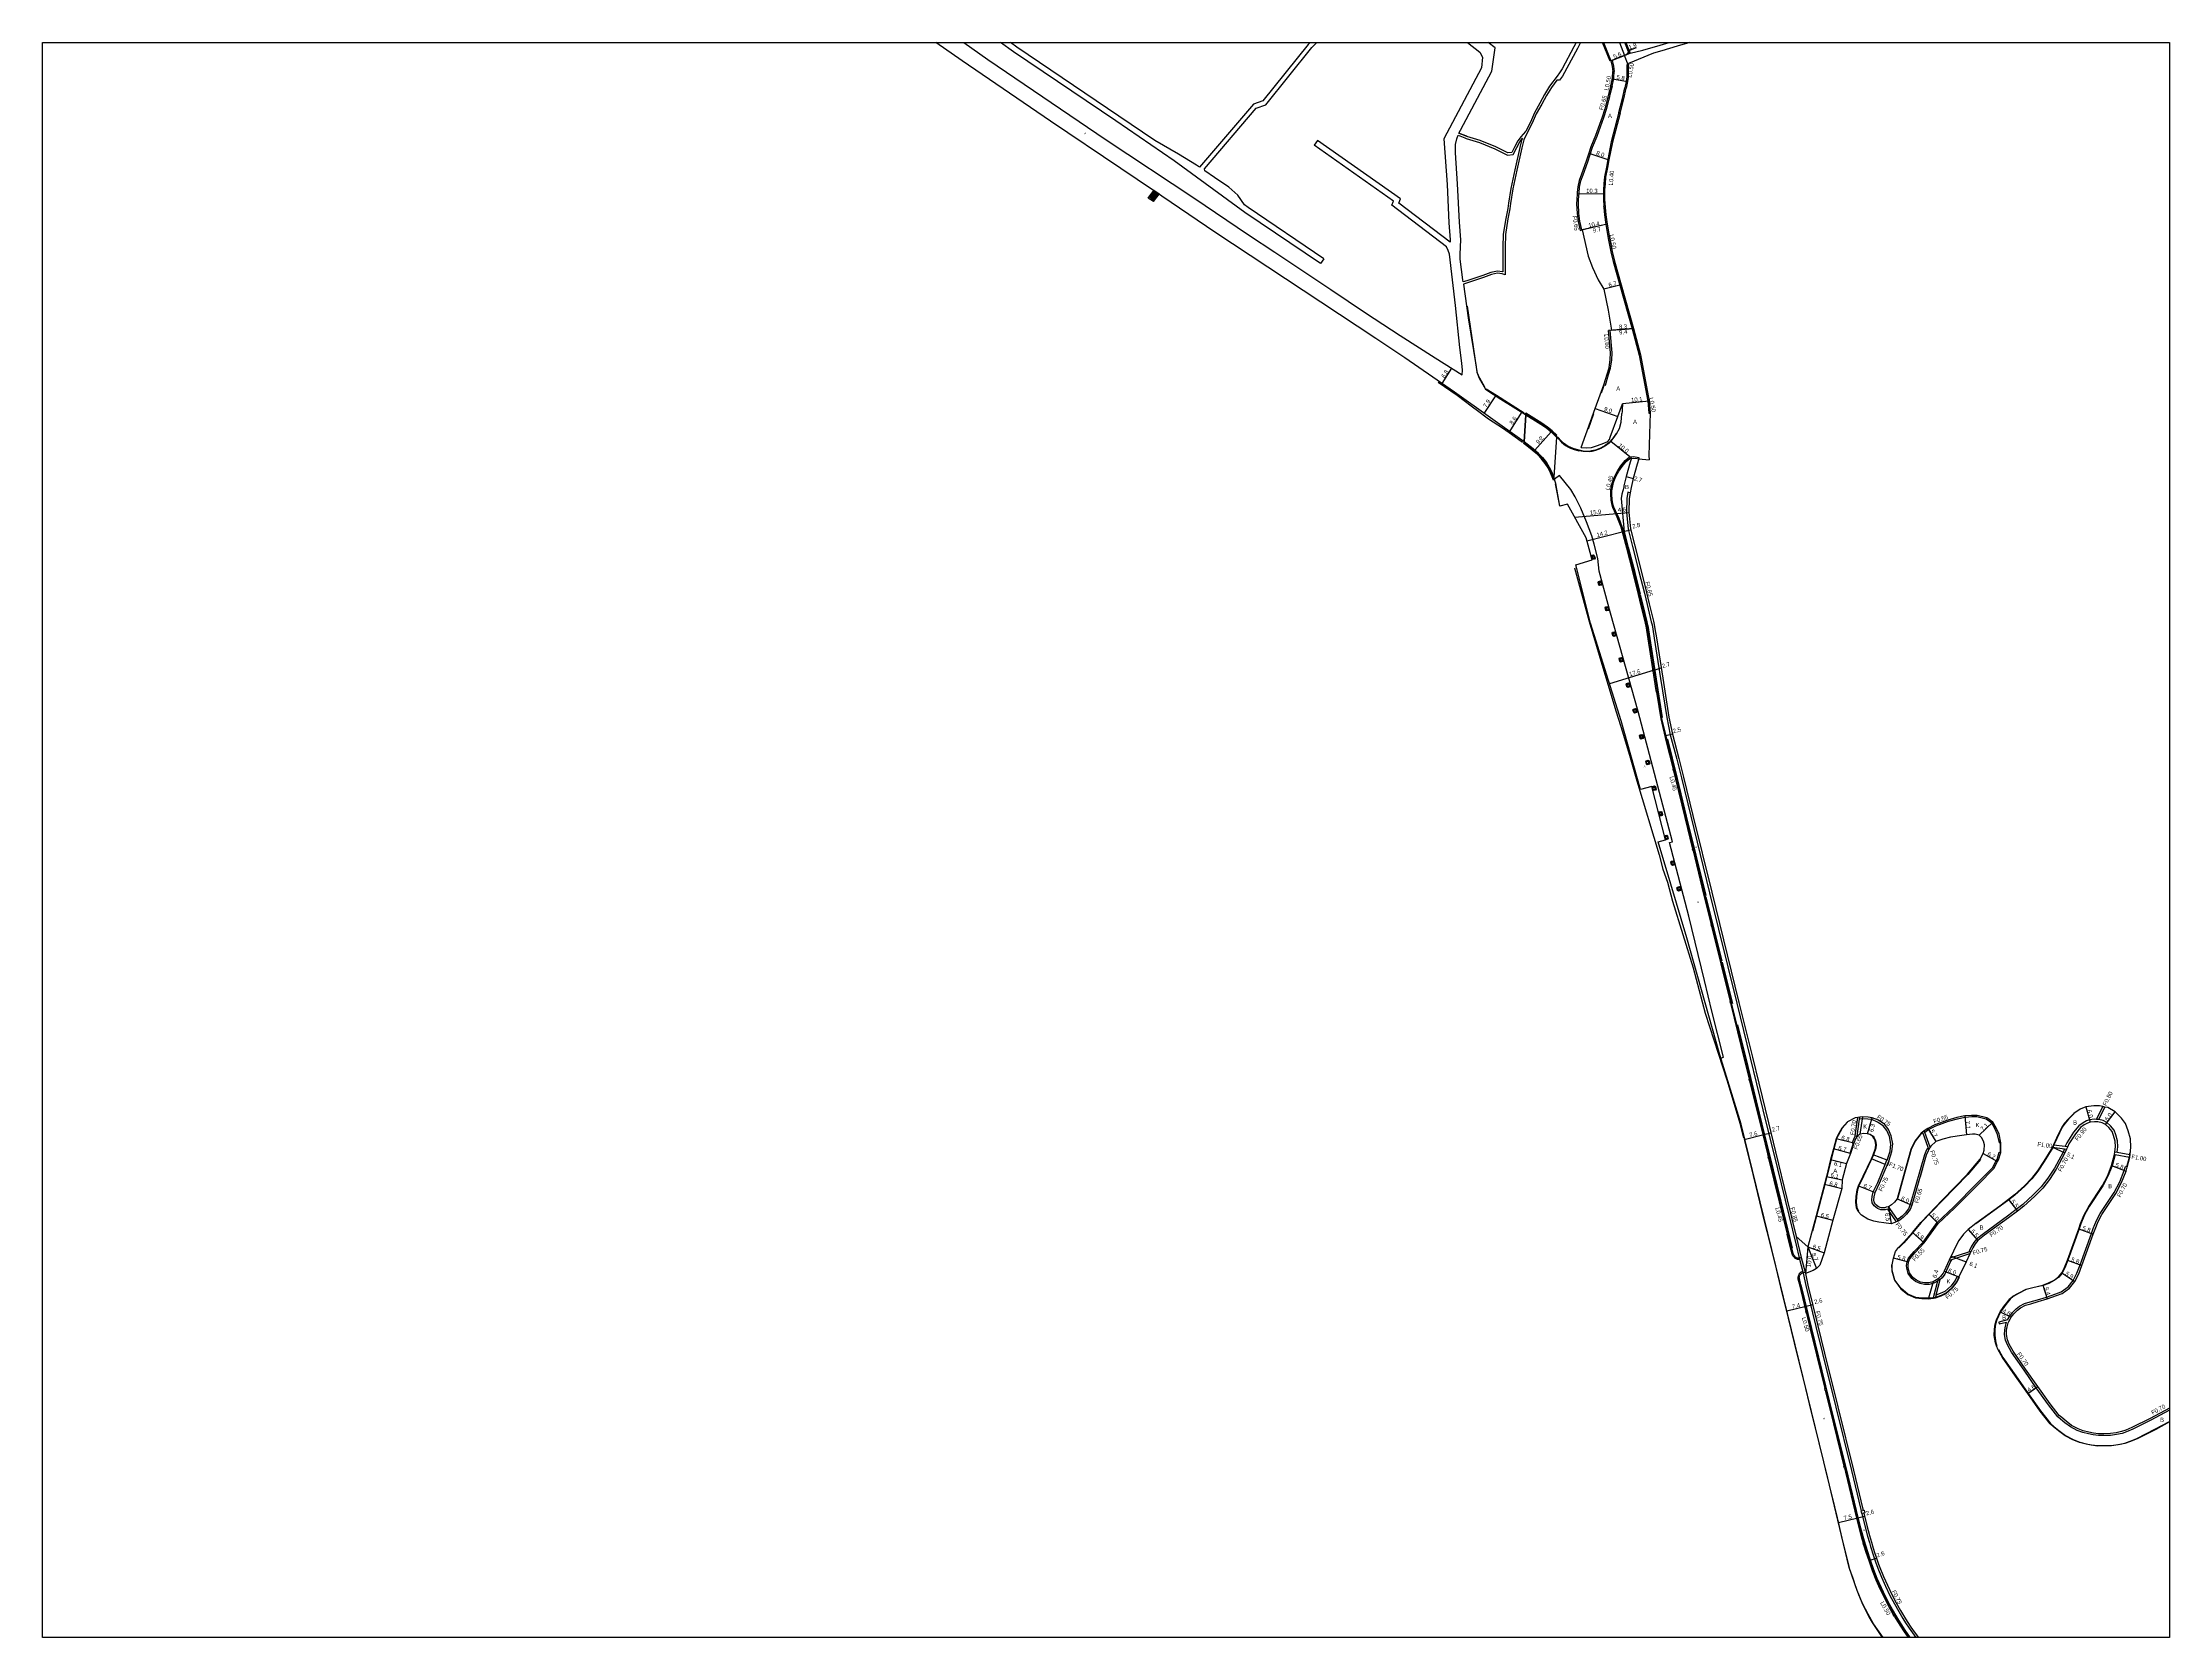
# Model space of a CAD drawing. Header units: metres. Extents: x -15200 to -12000, y -102000 to -99000.
# Drawn here: x -12800 to -12000, y -99600 to -99000 of the extents above; entities that cross this region are included whole.
import ezdxf

# ---------------------------------------------------------------- set-up
doc = ezdxf.new("R2010")
doc.units = ezdxf.units.M
doc.header["$LTSCALE"] = 2.5
for name, color, linetype in [('その他', 7, 'Continuous'), ('側溝・桝', 7, 'Continuous'), ('図郭', 7, 'Continuous'), ('幅員', 7, 'Continuous'), ('植栽', 7, 'Continuous'), ('歩道・分離帯・安全施設', 7, 'Continuous'), ('舗装', 7, 'Continuous'), ('道路', 7, 'Continuous')]:
    doc.layers.add(name, color=color, linetype=linetype)
doc.styles.get("Standard").update_dxf_attribs({"font": ''})
doc.styles.add('YOKO_DECO', font='')
doc.styles.get('Standard').set_extended_font_data('@MS PGothic')
doc.styles.get('YOKO_DECO').set_extended_font_data('MS PGothic')

# ---------------------------------------------------------------- blocks, each defined once
blk = doc.blocks.new('223900')
for centre, start, end in [((-0.57735, 0.333333), 30, 270), ((-0.57735, -0.333333), 90, 330), ((0, 0.666667), 330, 210), ((0.57735, 0.333333), 270, 150), ((0.57735, -0.333333), 210, 90), ((0, -0.666667), 150, 30)]:
    blk.add_arc(centre, 0.333333, start, end)

msp = doc.modelspace()

# ---------------------------------------------------------------- linework, layer by layer
at = {"layer": 'その他'}
for points in [[(-12384.12, -99058.5), (-12381.99, -99055.72)], [(-12380.02, -99057.05), (-12381.99, -99055.72)], [(-12382.16, -99059.84), (-12384.12, -99058.5)], [(-12381.85, -99059.44), (-12383.82, -99058.1)], [(-12381.55, -99059.04), (-12383.51, -99057.7)], [(-12381.24, -99058.64), (-12383.21, -99057.31)], [(-12380.94, -99058.25), (-12382.91, -99056.91)], [(-12380.63, -99057.85), (-12382.6, -99056.51)], [(-12380.33, -99057.45), (-12382.3, -99056.12)], [(-12382.16, -99059.84), (-12380.02, -99057.05)]]:
    msp.add_lwpolyline(points, dxfattribs=at)
at = {"layer": '側溝・桝', "flags": 128}
for points in [[(-12210.14, -99006.9), (-12209.67, -99006.72), (-12209.16, -99008.88), (-12208.92, -99010.84)], [(-12209.99, -99037.4), (-12211.3, -99044.02)], [(-12211.2, -99044.04), (-12211.8, -99046.9), (-12212.47, -99050.58), (-12212.7, -99053.15), (-12212.84, -99055.38), (-12212.86, -99056.93), (-12212.84, -99058.94), (-12212.73, -99061.51)], [(-12212.83, -99061.51), (-12212.81, -99062.11), (-12212.54, -99064.84), (-12211.98, -99068.43), (-12210.95, -99074.31), (-12210.08, -99078.76), (-12209.27, -99082.36), (-12206.72, -99091.26), (-12202.07, -99107.75), (-12199.42, -99117.56), (-12196.22, -99134.96), (-12195.79, -99139.31), (-12195.8, -99139.44), (-12195.3, -99139.45)], [(-12212.72, -99128.72), (-12212.15, -99128.92), (-12210.97, -99124.93), (-12210.21, -99122.5), (-12209.74, -99119.36), (-12209.59, -99116.78), (-12210.37, -99108.28)]]:
    msp.add_lwpolyline(points, dxfattribs=at)
at = {"layer": '側溝・桝'}
for points in [[(-12209.64, -99016.47), (-12209.1, -99014.09), (-12208.96, -99013.14), (-12208.92, -99010.84)], [(-12203.57, -99008.45), (-12204.07, -99008.45), (-12204.05, -99010.72), (-12204.15, -99012.96), (-12204.33, -99014.62), (-12204.86, -99017.09)], [(-12211.74, -99025.06), (-12210.84, -99021.62), (-12210.35, -99019.75), (-12210.98, -99019.58)], [(-12209.64, -99016.47), (-12210.49, -99019.69), (-12210.5, -99019.71)], [(-12207.15, -99026.38), (-12205.67, -99021.01), (-12204.86, -99017.09)], [(-12220.99, -99070.52), (-12221.75, -99067.26), (-12222.18, -99064.27), (-12222.32, -99060.67), (-12222.29, -99059.14), (-12222.09, -99056.52), (-12221.86, -99054.36), (-12221.35, -99052.07), (-12220.53, -99049.72), (-12218.82, -99044.82), (-12216.97, -99039.41), (-12215.29, -99035.2), (-12212.81, -99028.24), (-12211.74, -99025.09), (-12211.74, -99025.06)], [(-12207.15, -99026.38), (-12209.99, -99037.4)], [(-12211.3, -99044.02), (-12210.81, -99044.11)], [(-12212.83, -99061.51), (-12212.33, -99061.49)], [(-12209.17, -99164.15), (-12208.67, -99163.08), (-12207.54, -99161.02), (-12206.31, -99159.24), (-12204.74, -99157.26), (-12203.16, -99155.96), (-12201.72, -99155.79), (-12200.21, -99155.98), (-12199.56, -99156.05), (-12199.62, -99156.55)], [(-12193.01, -99243.79), (-12193.67, -99239.57), (-12196.05, -99224.38), (-12196.59, -99221.05), (-12196.87, -99219.56), (-12197.13, -99218.41), (-12198.73, -99211.93), (-12199.74, -99207.66), (-12201.76, -99199.53), (-12204.15, -99190.21), (-12205.72, -99184.25), (-12206.29, -99182.37), (-12207.43, -99179.23), (-12208.14, -99177.62), (-12208.75, -99176.35), (-12209.39, -99174.88), (-12209.6, -99174.09), (-12210.04, -99172.1), (-12210.16, -99169.85), (-12210.14, -99168.6), (-12209.97, -99167.31), (-12209.53, -99165.42), (-12209.17, -99164.15)], [(-12203.75, -99169.15), (-12204.07, -99171.48), (-12204.18, -99176.69), (-12203.57, -99183.1), (-12201.94, -99189.61), (-12199.55, -99198.97), (-12197.51, -99207.13), (-12196.5, -99211.4), (-12194.9, -99217.88), (-12194.63, -99219.09), (-12194.33, -99220.65), (-12193.79, -99224.02), (-12191.41, -99239.22), (-12189.11, -99253.91), (-12189.11, -99253.92)], [(-12202.82, -99169.34), (-12203.75, -99169.15)], [(-12192.91, -99244.43), (-12191.35, -99254.36), (-12189.25, -99263.03), (-12186.72, -99273.37)], [(-12189.11, -99253.92), (-12187.74, -99260.38), (-12185.29, -99269.58)], [(-12185.29, -99269.58), (-12183.57, -99276.62), (-12180.05, -99291.01), (-12172.99, -99319.82), (-12162.77, -99361.33), (-12157.69, -99381.89), (-12155.33, -99391.67), (-12151.66, -99406.64), (-12148.98, -99417.53), (-12144.55, -99435.55), (-12140.47, -99452.38), (-12139.3, -99457.18), (-12137.83, -99462.97), (-12136.72, -99467.59), (-12132.98, -99482.96), (-12130.51, -99493.18), (-12125.53, -99513.39), (-12119.63, -99537.2), (-12116.03, -99551.88), (-12115.92, -99552.33)], [(-12186.56, -99274.01), (-12185.79, -99277.16), (-12182.27, -99291.55), (-12179.36, -99303.45)], [(-12179.2, -99304.09), (-12175.21, -99320.37), (-12172.41, -99331.75)], [(-12172.25, -99332.39), (-12165.26, -99360.78)], [(-12165.1, -99361.42), (-12164.99, -99361.88), (-12159.91, -99382.44), (-12158.09, -99389.97)], [(-12157.93, -99390.61), (-12157.55, -99392.21), (-12153.88, -99407.19), (-12151.2, -99418.08), (-12150.93, -99419.15)], [(-12118.2, -99411.34), (-12117.22, -99404.42)], [(-12117.51, -99411.45), (-12116.61, -99405.07), (-12116.5, -99404.29)], [(-12106.24, -99420.48), (-12105.11, -99417.07), (-12104.86, -99414.37), (-12105.35, -99411.49), (-12106.35, -99409.34), (-12107.64, -99407.58), (-12109.82, -99406.1), (-12112, -99405.2), (-12113.4, -99404.97), (-12115.3, -99404.85), (-12116.61, -99405.07)], [(-12063.97, -99413.92), (-12064.63, -99410.82), (-12065.63, -99408.48), (-12066.79, -99406.51), (-12068.94, -99404.99), (-12072.46, -99404.15), (-12074.38, -99404.13), (-12076.86, -99404.34), (-12079.81, -99404.99), (-12083.21, -99405.95), (-12088.01, -99407.66), (-12090.55, -99408.96), (-12092.03, -99410.01)], [(-12019.64, -99417.46), (-12019.44, -99415.41), (-12019.56, -99413.14), (-12020.15, -99410.9), (-12020.82, -99409.21), (-12022.18, -99407.54), (-12023.57, -99406.27), (-12024.99, -99405.5), (-12026.58, -99405.17), (-12026.89, -99405.11), (-12027.43, -99405.09), (-12028.24, -99405.07), (-12030.06, -99405.3), (-12031.2, -99405.67), (-12032.5, -99406.39), (-12034.08, -99407.51), (-12036.04, -99409.96), (-12038.63, -99413.9), (-12039.1, -99414.93), (-12039.22, -99415.19)], [(-12027.43, -99405.09), (-12025.06, -99400.28)], [(-12026.58, -99405.17), (-12024.25, -99400.45)], [(-12118.2, -99411.34), (-12118.65, -99412.09), (-12119.36, -99413.88), (-12119.37, -99413.93)], [(-12119.37, -99413.93), (-12118.89, -99414.06), (-12118.74, -99414.09)], [(-12118.2, -99411.34), (-12117.51, -99411.45)], [(-12090.77, -99415.64), (-12091.33, -99416.61), (-12092.1, -99418.38), (-12093.73, -99424.13), (-12097.53, -99437.1), (-12098.16, -99438.69), (-12099.36, -99440.33), (-12100.57, -99441.54), (-12101.72, -99442.45), (-12102.35, -99442.73), (-12102.46, -99442.78)], [(-12090.48, -99416.44), (-12090.77, -99415.64), (-12092.81, -99410.07), (-12092.86, -99409.92)], [(-12089.99, -99415.59), (-12092.03, -99410.01), (-12092.23, -99409.47)], [(-12063.97, -99413.92), (-12063.57, -99413.88), (-12063.42, -99413.87)], [(-12044.03, -99415.59), (-12039.45, -99416.17), (-12038.72, -99416.26)], [(-12043.59, -99414.64), (-12039.22, -99415.19), (-12038.28, -99415.3)], [(-12150.78, -99419.79), (-12146.77, -99436.1), (-12143.83, -99448.25)], [(-12106.9, -99422.05), (-12112.13, -99419.94)], [(-12106.05, -99438.82), (-12106.97, -99439.07), (-12108.56, -99439.09), (-12109.77, -99438.61), (-12111.08, -99437.68), (-12111.85, -99436.53), (-12111.99, -99435.42), (-12111.87, -99434.17), (-12111.41, -99432.34), (-12109.72, -99428.79), (-12106.9, -99422.05)], [(-12106.24, -99420.48), (-12111.4, -99418.4)], [(-12106.9, -99422.05), (-12106.9, -99422.04), (-12106.25, -99420.49), (-12106.24, -99420.48)], [(-12087.28, -99465.98), (-12088.67, -99466.76), (-12090.41, -99467.17), (-12092.19, -99467.19), (-12093.78, -99466.87), (-12095.48, -99466.11), (-12096.95, -99464.92), (-12098.28, -99463.14), (-12098.83, -99461.11), (-12098.89, -99460.06), (-12098.71, -99458.68), (-12098.22, -99457.52), (-12097.6, -99456.64), (-12096.02, -99454.8), (-12092.68, -99451.24), (-12087.35, -99443.88), (-12081.23, -99438.1), (-12072.17, -99429.02), (-12066.57, -99423.27), (-12065.12, -99420.72), (-12064.79, -99420.14), (-12064.01, -99417.46)], [(-12039.45, -99416.17), (-12040.03, -99417.42), (-12043.2, -99423.46), (-12045.71, -99427.25), (-12048.21, -99430.52), (-12051.22, -99433.54), (-12055.18, -99437.15), (-12057.63, -99439.02), (-12060.98, -99441.56), (-12069.98, -99448.1), (-12072.6, -99450.18), (-12073.61, -99451.47), (-12074.63, -99453.1), (-12075.23, -99454.39), (-12075.5, -99454.97)], [(-12064.01, -99417.46), (-12063.61, -99417.52), (-12063.46, -99417.55)], [(-12060.86, -99480.53), (-12060.08, -99479.11), (-12059.06, -99477.73), (-12057.64, -99476.34), (-12056.41, -99475.39), (-12054.47, -99474.36), (-12052.34, -99473.75), (-12049.61, -99472.94), (-12046.2, -99471.92), (-12042.7, -99470.75), (-12040.74, -99470), (-12038.08, -99468.05), (-12036.18, -99465.71), (-12034.79, -99462.98), (-12033.62, -99459.86), (-12029.34, -99448), (-12028.66, -99446.12), (-12027.5, -99443.17), (-12026.01, -99440.49), (-12020.77, -99432.64), (-12018.62, -99428.54), (-12017, -99424.34), (-12016.58, -99422.83)], [(-12020.62, -99418.3), (-12020.47, -99418.33), (-12015.04, -99419.31), (-12014.9, -99419.34)], [(-12020.52, -99417.3), (-12019.64, -99417.46), (-12014.95, -99418.31), (-12014.8, -99418.34)], [(-12015.91, -99423.02), (-12016.05, -99422.98), (-12016.58, -99422.83)], [(-12106.05, -99438.82), (-12105.43, -99438.64), (-12105.31, -99438.57)], [(-12106.05, -99438.82), (-12102.79, -99443.64)], [(-12105.74, -99437.95), (-12105.31, -99438.57), (-12102.46, -99442.78), (-12102.09, -99443.33)], [(-12139.14, -99457.81), (-12139.37, -99457.81), (-12139.54, -99457.8), (-12139.86, -99457.76), (-12140.14, -99457.68), (-12140.42, -99457.57), (-12140.66, -99457.43), (-12140.89, -99457.28), (-12141.09, -99457.09), (-12141.43, -99456.72), (-12141.65, -99456.4), (-12141.94, -99455.7), (-12142.71, -99452.88), (-12143.68, -99448.89)], [(-12140.43, -99449.17), (-12138.55, -99457)], [(-12082.88, -99458.06), (-12081.91, -99457.76), (-12075.03, -99455.61)], [(-12082.46, -99457.14), (-12075.5, -99454.97), (-12074.6, -99454.69)], [(-12138, -99462.31), (-12138.54, -99462.52), (-12138.87, -99462.78), (-12139.14, -99463.07), (-12139.41, -99463.39), (-12139.59, -99463.77), (-12139.71, -99464.16), (-12139.75, -99464.56), (-12139.72, -99465.03), (-12139.29, -99466.87), (-12136.74, -99477.41)], [(-12138.55, -99457), (-12137.01, -99462.61)], [(-12081.91, -99457.76), (-12082.2, -99458.37), (-12084.5, -99463.37), (-12085.52, -99464.72), (-12086.38, -99465.47)], [(-12086.51, -99465.32), (-12087.28, -99465.98), (-12088.83, -99472.22)], [(-12086.38, -99465.47), (-12087.82, -99471.26), (-12088.04, -99472.14)], [(-12079.87, -99464.06), (-12080.62, -99465.71), (-12082.22, -99467.81), (-12084.52, -99469.81), (-12086.23, -99470.66), (-12087.82, -99471.26)], [(-12086.38, -99465.47), (-12086.51, -99465.32), (-12086.87, -99464.9)], [(-12079.87, -99464.06), (-12079.17, -99464.34)], [(-12136.56, -99478.14), (-12135.25, -99483.51), (-12132.78, -99493.73), (-12129.67, -99506.36)], [(-12060.86, -99480.53), (-12064.21, -99481.33), (-12064.04, -99482.01), (-12061.32, -99481.36)], [(-12000, -99514.5), (-12006.98, -99518.25), (-12013.83, -99521.69), (-12016.1, -99522.63), (-12017.81, -99523.25), (-12019.98, -99523.69), (-12022.14, -99523.99), (-12024.7, -99524.06), (-12026.73, -99524.08), (-12028.73, -99523.78), (-12030.5, -99523.43), (-12032.63, -99522.95), (-12034.7, -99522.13), (-12037.16, -99520.81), (-12039.34, -99519.23), (-12041, -99517.83), (-12041.96, -99516.94), (-12045.49, -99512.49), (-12050.1, -99506.03), (-12054.69, -99499.45), (-12059.44, -99492.66), (-12060.94, -99489.96), (-12061.63, -99488.16), (-12061.99, -99486.06), (-12061.96, -99484.33), (-12061.73, -99482.95), (-12061.32, -99481.36)], [(-12129.49, -99507.09), (-12127.8, -99513.95), (-12122.45, -99535.54)], [(-12122.27, -99536.27), (-12121.9, -99537.76), (-12118.3, -99552.43), (-12116.86, -99558.64), (-12115.8, -99562.47), (-12115.25, -99564.43)], [(-12115.68, -99553.39), (-12114.59, -99558.06), (-12113.55, -99561.84), (-12112.86, -99564.31), (-12112.42, -99565.72)], [(-12115.04, -99565.16), (-12114.2, -99567.86), (-12113.11, -99571.05), (-12111.84, -99574.75), (-12110.45, -99578.28), (-12108.94, -99581.68), (-12107.23, -99585.24), (-12105.53, -99588.49), (-12103.92, -99591.36)], [(-12112.42, -99565.72), (-12111.33, -99569.29), (-12110.94, -99570.47), (-12110.56, -99571.56), (-12109.65, -99573.94)], [(-12109.65, -99573.94), (-12109.65, -99573.94), (-12108.29, -99577.37), (-12106.81, -99580.69), (-12105.14, -99584.19), (-12103.48, -99587.38), (-12101.85, -99590.26), (-12100.29, -99592.81), (-12099.26, -99594.44), (-12097.88, -99596.52), (-12096.67, -99598.27), (-12095.38, -99600)], [(-12103.52, -99592), (-12102.28, -99594.04), (-12101.22, -99595.71), (-12099.81, -99597.83), (-12098.57, -99599.63), (-12098.29, -99600)]]:
    msp.add_lwpolyline(points, dxfattribs=at)
for points in [[(-12192.49, -99244.36), (-12192.91, -99244.43), (-12193.01, -99243.79), (-12192.59, -99243.73)], [(-12186.14, -99273.91), (-12186.56, -99274.01), (-12186.72, -99273.37), (-12186.3, -99273.27)], [(-12178.78, -99303.99), (-12179.2, -99304.09), (-12179.36, -99303.45), (-12178.94, -99303.35)], [(-12171.83, -99332.28), (-12172.25, -99332.39), (-12172.41, -99331.75), (-12171.99, -99331.65)], [(-12164.68, -99361.32), (-12165.1, -99361.42), (-12165.26, -99360.78), (-12164.84, -99360.68)], [(-12157.52, -99390.51), (-12157.93, -99390.61), (-12158.09, -99389.97), (-12157.67, -99389.87)], [(-12150.36, -99419.68), (-12150.78, -99419.79), (-12150.93, -99419.15), (-12150.52, -99419.05)], [(-12143.26, -99448.79), (-12143.68, -99448.89), (-12143.83, -99448.25), (-12143.41, -99448.15)], [(-12136.06, -99478.02), (-12136.56, -99478.14), (-12136.74, -99477.41), (-12136.24, -99477.29)], [(-12128.99, -99506.97), (-12129.49, -99507.09), (-12129.67, -99506.36), (-12129.17, -99506.23)], [(-12121.77, -99536.15), (-12122.27, -99536.27), (-12122.45, -99535.54), (-12121.95, -99535.42)], [(-12114.63, -99553.14), (-12115.68, -99553.39), (-12115.92, -99552.33), (-12114.87, -99552.09)], [(-12114.55, -99565.01), (-12115.04, -99565.16), (-12115.25, -99564.43), (-12114.75, -99564.29)], [(-12103.08, -99591.73), (-12103.52, -99592), (-12103.92, -99591.36), (-12103.47, -99591.09)]]:
    msp.add_lwpolyline(points, close=True, dxfattribs=at)
at = {"layer": '図郭'}
msp.add_lwpolyline([(-12800, -99000), (-12000, -99000), (-12000, -99600), (-12800, -99600)], close=True, dxfattribs=at)
at = {"layer": '幅員'}
for points in [[(-12210.14, -99006.9), (-12204.93, -99004.84)], [(-12204.93, -99004.84), (-12203.17, -99004.15)], [(-12204.05, -99004.49), (-12202.77, -99002.74), (-12200.51, -99001.85)], [(-12209.55, -99013.71), (-12203.84, -99014.7)], [(-12211.48, -99068.35), (-12220.94, -99070.51)], [(-12201.59, -99107.61), (-12210.97, -99108.32)], [(-12273.57, -99128.31), (-12269.94, -99122.56)], [(-12257.78, -99139.53), (-12253.42, -99132.92)], [(-12195.73, -99134.89), (-12205.78, -99135.91)], [(-12248.36, -99146.74), (-12243.41, -99138.96)], [(-12238.72, -99153.35), (-12232.6, -99146.48)], [(-12202.38, -99156.37), (-12210.11, -99150.03)], [(-12204.31, -99163.3), (-12201.7, -99164.01)], [(-12223.68, -99178.57), (-12207.87, -99177.2)], [(-12219.11, -99187.41), (-12205.35, -99183.97)], [(-12207.87, -99177.2), (-12203.32, -99176.82)], [(-12205.35, -99183.97), (-12202.66, -99183.3)], [(-12193.78, -99236.08), (-12210.58, -99241.31)], [(-12193.78, -99236.08), (-12191.18, -99235.27)], [(-12189.37, -99260.7), (-12186.96, -99260.06)], [(-12113.63, -99410.5), (-12111.8, -99404.47)], [(-12076.95, -99403.79), (-12076.31, -99410.86)], [(-12071.56, -99410.98), (-12066.38, -99406.13)], [(-12031.51, -99400.42), (-12029.86, -99406.19)], [(-12024.1, -99407.01), (-12020.4, -99402.28)], [(-12159.97, -99412.64), (-12152.54, -99410.81)], [(-12152.54, -99410.81), (-12149.93, -99410.16)], [(-12118.74, -99414.09), (-12125.32, -99412.38)], [(-12090.83, -99408.49), (-12087.88, -99413.36)], [(-12044.03, -99415.59), (-12039.4, -99417.73)], [(-12127.45, -99420.19), (-12121.53, -99421.68)], [(-12119.93, -99417.88), (-12126.42, -99416.19)], [(-12070.03, -99417.93), (-12064.64, -99420.99)], [(-12021.74, -99422.48), (-12016.33, -99424.56)], [(-12129.8, -99429.51), (-12123.2, -99431.14)], [(-12129.02, -99426.55), (-12123.06, -99427.82)], [(-12116.92, -99430.1), (-12110.71, -99432.59)], [(-12105.74, -99437.95), (-12104.68, -99444.36)], [(-12102.45, -99435.01), (-12096.91, -99437.31)], [(-12060.54, -99435.2), (-12057.21, -99439.58)], [(-12132.9, -99441.38), (-12126.61, -99443.03)], [(-12092.25, -99451.59), (-12096.59, -99447.6)], [(-12090.55, -99440.78), (-12086.94, -99444.24)], [(-12075.73, -99446.54), (-12072.1, -99450.67)], [(-12034.13, -99446.27), (-12028.68, -99448.24)], [(-12135.97, -99453.1), (-12136.87, -99463.06)], [(-12135.97, -99453.1), (-12129.85, -99455.28)], [(-12135.97, -99453.1), (-12132.7, -99461.16)], [(-12098.17, -99458.82), (-12103.77, -99457.3)], [(-12084.76, -99462.14), (-12079.17, -99464.34)], [(-12082.16, -99456.51), (-12076.48, -99458.72)], [(-12040.54, -99462.88), (-12035.59, -99466.1)], [(-12038.39, -99458.06), (-12032.96, -99460.1)], [(-12088.87, -99466.25), (-12090.64, -99472.4)], [(-12047.57, -99467.43), (-12045.99, -99472.59)], [(-12143.94, -99477.16), (-12136.7, -99475.4)], [(-12136.7, -99475.4), (-12134.18, -99474.78)], [(-12063.63, -99477.49), (-12059.49, -99479.49)], [(-12053.29, -99508.27), (-12049.53, -99505.62)], [(-12124.5, -99556.69), (-12117.18, -99554.99)], [(-12117.18, -99554.99), (-12114.65, -99554.41)], [(-12112.6, -99570.96), (-12110.14, -99570.12)]]:
    msp.add_lwpolyline(points, dxfattribs=at)
at = {"layer": '幅員', "flags": 128}
for points in [[(-12218.41, -99041.63), (-12210.81, -99044.11)], [(-12222.76, -99056.77), (-12212.46, -99056.93)], [(-12211.48, -99068.35), (-12221.62, -99070.66)], [(-12206.24, -99091.12), (-12212.72, -99092.82)], [(-12209.87, -99108.24), (-12201.59, -99107.61)], [(-12215.96, -99137.66), (-12207.47, -99140.63)]]:
    msp.add_lwpolyline(points, dxfattribs=at)
at = {"layer": '植栽'}
for points in [[(-12208.78, -99164.48), (-12208.23, -99163.31), (-12207.12, -99161.29), (-12205.91, -99159.54), (-12204.38, -99157.61), (-12202.96, -99156.44), (-12202.38, -99156.37)], [(-12202.38, -99156.37), (-12202.84, -99157.91), (-12204.31, -99163.3), (-12205.17, -99166.82), (-12205.25, -99167.35)], [(-12205.25, -99167.35), (-12205.65, -99168.66), (-12205.97, -99169.87), (-12206.17, -99171.5), (-12205.09, -99184.12), (-12205.88, -99182.24), (-12207.03, -99179.07), (-12207.75, -99177.44), (-12208.36, -99176.17), (-12208.98, -99174.74), (-12209.18, -99173.99), (-12209.61, -99172.04), (-12209.73, -99169.84), (-12209.71, -99168.63), (-12209.55, -99167.39), (-12209.12, -99165.54), (-12208.78, -99164.48)]]:
    msp.add_lwpolyline(points, dxfattribs=at)
for points in [[(-12217.21, -99194.4), (-12217.54, -99193.19), (-12217.42, -99192.98), (-12216.66, -99192.77), (-12216.33, -99192.97), (-12216.06, -99193.99), (-12216.25, -99194.32), (-12217, -99194.52)], [(-12214.62, -99204.1), (-12214.89, -99203.08), (-12214.7, -99202.74), (-12213.95, -99202.54), (-12213.62, -99202.74), (-12213.35, -99203.76), (-12213.53, -99204.09), (-12214.29, -99204.29)], [(-12211.97, -99213.66), (-12212.24, -99212.64), (-12212.06, -99212.31), (-12211.3, -99212.1), (-12210.97, -99212.3), (-12210.7, -99213.32), (-12210.89, -99213.65), (-12211.64, -99213.85)], [(-12209.35, -99223.2), (-12209.63, -99222.18), (-12209.44, -99221.84), (-12208.68, -99221.64), (-12208.35, -99221.84), (-12208.08, -99222.86), (-12208.27, -99223.19), (-12209.03, -99223.39)], [(-12206.77, -99232.86), (-12207.04, -99231.83), (-12206.85, -99231.5), (-12206.09, -99231.3), (-12205.76, -99231.5), (-12205.49, -99232.52), (-12205.68, -99232.85), (-12206.44, -99233.05)], [(-12204.1, -99242.44), (-12204.37, -99241.42), (-12204.18, -99241.09), (-12203.42, -99240.89), (-12203.1, -99241.08), (-12202.82, -99242.1), (-12203.01, -99242.43), (-12203.77, -99242.63)], [(-12201.52, -99252.07), (-12201.78, -99251.05), (-12201.59, -99250.72), (-12200.83, -99250.53), (-12200.5, -99250.72), (-12200.24, -99251.75), (-12200.43, -99252.08), (-12201.19, -99252.27)], [(-12199.1, -99261.82), (-12199.37, -99260.8), (-12199.18, -99260.47), (-12198.42, -99260.27), (-12198.09, -99260.47), (-12197.83, -99261.5), (-12198.02, -99261.82), (-12198.78, -99262.02)], [(-12196.71, -99271.52), (-12196.98, -99270.5), (-12196.78, -99270.17), (-12196.03, -99269.97), (-12195.7, -99270.17), (-12195.44, -99271.2), (-12195.63, -99271.53), (-12196.39, -99271.72)], [(-12194.3, -99281.2), (-12194.57, -99280.14), (-12194.43, -99279.84), (-12193.67, -99279.65), (-12193.34, -99279.84), (-12193.08, -99280.87), (-12193.27, -99281.2), (-12194.03, -99281.39)], [(-12191.86, -99290.78), (-12192.13, -99289.73), (-12192.01, -99289.43), (-12191.25, -99289.24), (-12190.92, -99289.43), (-12190.66, -99290.46), (-12190.85, -99290.79), (-12191.61, -99290.98)], [(-12189.59, -99299.7), (-12189.85, -99298.66), (-12189.73, -99298.35), (-12189.08, -99298.18), (-12188.75, -99298.38), (-12188.49, -99299.4), (-12188.68, -99299.73), (-12189.33, -99299.9)], [(-12187.31, -99309.38), (-12187.57, -99308.35), (-12187.38, -99308.02), (-12186.62, -99307.83), (-12186.29, -99308.03), (-12186.03, -99309.05), (-12186.22, -99309.38), (-12186.98, -99309.58)], [(-12185.02, -99319.05), (-12185.28, -99318.02), (-12185.09, -99317.69), (-12184.33, -99317.5), (-12184.01, -99317.69), (-12183.75, -99318.72), (-12183.94, -99319.05), (-12184.7, -99319.24)]]:
    msp.add_lwpolyline(points, close=True, dxfattribs=at)
at = {"layer": '歩道・分離帯・安全施設', "flags": 128}
for points in [[(-12206.85, -99000), (-12204.93, -99004.84), (-12203.17, -99004.15)], [(-12212.69, -99128.92), (-12212.99, -99129.76), (-12213.8, -99131.88)], [(-12216.61, -99139.72), (-12218.7, -99145.48)]]:
    msp.add_lwpolyline(points, dxfattribs=at)
at = {"layer": '歩道・分離帯・安全施設'}
for points in [[(-12257.5, -99129.7), (-12259.43, -99126.28), (-12259.86, -99125.29), (-12260.22, -99124.37), (-12260.48, -99123.03), (-12264.02, -99099.21)], [(-12275.01, -99127.71), (-12267.95, -99132.69), (-12262.6, -99136.68), (-12259.77, -99138.81), (-12257.1, -99140.84), (-12256.1, -99141.5), (-12250.91, -99144.93), (-12248.36, -99146.74), (-12246.15, -99148.31), (-12243.31, -99150.32)], [(-12242.76, -99139.37), (-12253.07, -99132.81), (-12257.04, -99130.39)], [(-12230.39, -99148.12), (-12232.32, -99146.44), (-12234.09, -99144.92), (-12236.55, -99143.2), (-12242.43, -99139.52)], [(-12242.69, -99150.79), (-12239.53, -99153.1), (-12237.63, -99154.76), (-12236.14, -99156.33), (-12234.55, -99158.3), (-12233.49, -99160), (-12232.64, -99161.69), (-12231.64, -99164.11)], [(-12222.08, -99153.37), (-12223.91, -99152.87), (-12225.21, -99152.37), (-12226.23, -99151.89), (-12227.09, -99151.37), (-12227.9, -99150.76), (-12228.59, -99150.06), (-12230.12, -99148.31)], [(-12208.13, -99147.13), (-12209.55, -99149.05), (-12210.89, -99150.54), (-12212.28, -99151.55), (-12214.02, -99152.56), (-12215.93, -99153.33), (-12217.33, -99153.63), (-12218.27, -99153.8), (-12220.49, -99153.68), (-12222.08, -99153.37)], [(-12208.78, -99164.48), (-12208.23, -99163.31), (-12207.12, -99161.29), (-12205.91, -99159.54), (-12204.38, -99157.61), (-12202.96, -99156.44), (-12201.72, -99156.3), (-12200.27, -99156.47), (-12199.62, -99156.55)], [(-12168.71, -99382.02), (-12167.77, -99381.73), (-12172.14, -99364.39), (-12174.89, -99352.87), (-12180.81, -99328.62), (-12188.04, -99300.99), (-12186.9, -99300.64), (-12199.78, -99251.7), (-12210.19, -99214.69), (-12214.45, -99198.85), (-12215.04, -99194.1), (-12216.35, -99188.75), (-12217.32, -99185.63), (-12219.26, -99180.27), (-12221.35, -99175.11), (-12223.48, -99170.88), (-12225.19, -99168.19), (-12229.45, -99162.82), (-12231.31, -99164.24)], [(-12168.71, -99382.02), (-12167.77, -99381.73), (-12172.14, -99364.39), (-12174.89, -99352.87), (-12180.81, -99328.62), (-12188.04, -99300.99), (-12186.9, -99300.64), (-12199.78, -99251.7), (-12210.19, -99214.69), (-12214.45, -99198.85), (-12215.04, -99194.1), (-12216.35, -99188.75), (-12217.32, -99185.63), (-12219.26, -99180.27), (-12221.35, -99175.11), (-12223.48, -99170.88), (-12225.19, -99168.19), (-12229.45, -99162.82), (-12231.31, -99164.24)], [(-12231.03, -99166), (-12229.41, -99174.24)], [(-12139.25, -99457.38), (-12139.37, -99457.38), (-12139.5, -99457.37), (-12139.77, -99457.34), (-12140, -99457.27), (-12140.23, -99457.18), (-12140.43, -99457.07), (-12140.62, -99456.94), (-12140.79, -99456.79), (-12141.09, -99456.45), (-12141.27, -99456.19), (-12141.53, -99455.56), (-12142.29, -99452.78), (-12146.35, -99436), (-12150.78, -99417.97), (-12153.46, -99407.08), (-12157.13, -99392.11), (-12159.49, -99382.33), (-12164.57, -99361.77), (-12174.79, -99320.27), (-12181.85, -99291.45), (-12185.37, -99277.06), (-12188.83, -99262.93), (-12190.93, -99254.27), (-12193.25, -99239.5), (-12195.63, -99224.31), (-12196.16, -99220.97), (-12196.45, -99219.47), (-12196.71, -99218.31), (-12198.31, -99211.83), (-12199.32, -99207.56), (-12201.35, -99199.42), (-12203.73, -99190.1), (-12205.31, -99184.13), (-12205.88, -99182.24), (-12207.03, -99179.07), (-12207.75, -99177.44), (-12208.36, -99176.17), (-12208.98, -99174.74), (-12209.18, -99173.99), (-12209.61, -99172.04), (-12209.73, -99169.84), (-12209.71, -99168.63), (-12209.55, -99167.39), (-12209.12, -99165.54), (-12208.78, -99164.48)], [(-12138.55, -99457), (-12139.25, -99457.38), (-12139.37, -99457.38), (-12139.5, -99457.37), (-12139.77, -99457.34), (-12140, -99457.27), (-12140.23, -99457.18), (-12140.43, -99457.07), (-12140.62, -99456.94), (-12140.79, -99456.79), (-12141.09, -99456.45), (-12141.27, -99456.19), (-12141.53, -99455.56), (-12142.29, -99452.78), (-12146.35, -99436), (-12150.78, -99417.97), (-12153.46, -99407.08), (-12157.13, -99392.11), (-12159.49, -99382.33), (-12164.57, -99361.77), (-12174.79, -99320.27), (-12181.85, -99291.45), (-12185.37, -99277.06), (-12188.83, -99262.93), (-12190.93, -99254.27), (-12193.25, -99239.5), (-12195.63, -99224.31), (-12196.16, -99220.97), (-12196.45, -99219.47), (-12196.71, -99218.31), (-12198.31, -99211.83), (-12199.32, -99207.56), (-12201.35, -99199.42), (-12203.73, -99190.1), (-12205.31, -99184.13), (-12205.88, -99182.24), (-12207.03, -99179.07), (-12207.75, -99177.44), (-12208.36, -99176.17), (-12208.98, -99174.74), (-12209.18, -99173.99), (-12209.61, -99172.04), (-12209.73, -99169.84), (-12209.71, -99168.63), (-12209.55, -99167.39), (-12209.12, -99165.54), (-12208.78, -99164.48)], [(-12199.01, -99207.42), (-12201.02, -99199.36), (-12203.41, -99189.91), (-12205.01, -99184.09)], [(-12223.84, -99197.58), (-12218.32, -99217.74), (-12213.12, -99235.05), (-12208.12, -99251.81), (-12205.73, -99259.29), (-12202.89, -99268.91), (-12200.34, -99277.74), (-12191.93, -99305.6), (-12190.5, -99311.01), (-12188.83, -99315.86), (-12186.86, -99323.04), (-12179.2, -99348.08), (-12174.63, -99365.12), (-12166.52, -99390.22), (-12163.72, -99399.38), (-12161.65, -99406.55), (-12160.22, -99412.14)], [(-12196.16, -99219.21), (-12196.46, -99217.91), (-12198, -99211.7), (-12199, -99207.61)], [(-12190.7, -99253.9), (-12192.96, -99239.47), (-12195.33, -99224.16), (-12196.13, -99219.32)], [(-12174.31, -99320.88), (-12181.62, -99291.05), (-12185.1, -99276.85), (-12188.71, -99262.12)], [(-12168.27, -99345.51), (-12174.2, -99321.34)], [(-12164.28, -99361.49), (-12168.14, -99345.95)], [(-12158.52, -99385.12), (-12162.3, -99369.54)], [(-12141.82, -99453.58), (-12146.06, -99435.88), (-12150.47, -99417.92), (-12153.15, -99406.96), (-12158.49, -99385.25)], [(-12121.07, -99406.13), (-12123.16, -99408.45), (-12124.64, -99411.13), (-12125.18, -99412.43), (-12126.27, -99416.23), (-12127.3, -99420.23), (-12128.88, -99426.58), (-12129.65, -99429.54), (-12132.76, -99441.42), (-12134.27, -99447.18)], [(-12035.87, -99402.95), (-12038.03, -99405.06), (-12039.35, -99406.59), (-12040.39, -99408.06), (-12042.33, -99412.27), (-12043.45, -99414.7), (-12043.89, -99415.66), (-12047.12, -99420.94), (-12049.5, -99424.56), (-12051.72, -99427.45), (-12054.43, -99430.18), (-12058.17, -99433.58), (-12060.45, -99435.32), (-12063.73, -99437.81), (-12072.79, -99444.4)], [(-12159.97, -99412.64), (-12157.6, -99422.18), (-12156.6, -99426.19), (-12154.94, -99432.94), (-12152.55, -99442.84), (-12150.35, -99451.72), (-12147.98, -99461.37), (-12145.77, -99470.4), (-12143.46, -99479.84), (-12140, -99493.86), (-12137.58, -99503.74), (-12134.88, -99514.74), (-12133.3, -99521.15), (-12131.92, -99526.73), (-12130.15, -99533.88), (-12128.97, -99538.74), (-12127.01, -99546.72), (-12125.01, -99554.96), (-12123.22, -99562.6), (-12121.9, -99568.11), (-12120.72, -99572.7), (-12120.63, -99573.22), (-12120.46, -99573.91), (-12119.08, -99577.72), (-12118.08, -99580.77), (-12117, -99583.81), (-12115.77, -99586.89), (-12114.64, -99589.26), (-12113.08, -99592.26), (-12111.84, -99594.37), (-12108.11, -99600)], [(-12120.08, -99417.84), (-12120.07, -99417.83), (-12118.89, -99414.06)], [(-12114.99, -99410.27), (-12113.61, -99410.35), (-12112.58, -99410.67), (-12111.5, -99411.44), (-12111.02, -99412.1), (-12110.55, -99413.11), (-12110.3, -99414.58), (-12110.43, -99415.96), (-12111.26, -99418.46), (-12115.08, -99426.47), (-12116.78, -99430.15), (-12117.3, -99431.66), (-12117.67, -99434.11), (-12117.83, -99436.19), (-12117.59, -99438.3), (-12116.92, -99439.68)], [(-12092.81, -99410.07), (-12093.34, -99410.45), (-12095.7, -99413.32), (-12097.17, -99416.47), (-12098.94, -99422.7), (-12102.27, -99435.04), (-12102.3, -99435.07)], [(-12063.61, -99417.52), (-12063.57, -99413.88)], [(-12106.07, -99422.39), (-12105.41, -99420.81), (-12105.4, -99420.8)], [(-12071.12, -99420.14), (-12075.81, -99425.79), (-12085.35, -99435.58), (-12093.36, -99443.94), (-12096.48, -99447.69), (-12099.95, -99451.5), (-12101.78, -99453.38)], [(-12093.64, -99426.64), (-12092.97, -99424.35), (-12092.82, -99423.85)], [(-12020.47, -99418.33), (-12021.6, -99422.52), (-12023.13, -99426.49), (-12025.03, -99430.11), (-12030.23, -99437.91), (-12031.98, -99441.05), (-12033.29, -99444.36), (-12033.99, -99446.32), (-12038.25, -99458.11), (-12039.3, -99460.91), (-12040.41, -99462.96), (-12041.58, -99464.47), (-12043.34, -99465.76), (-12045.41, -99466.78), (-12047.52, -99467.57), (-12051.42, -99468.51), (-12053.86, -99469.07), (-12056.73, -99470.61), (-12058.77, -99471.79), (-12059.94, -99472.77), (-12061.08, -99474.15), (-12062.23, -99475.59), (-12063.5, -99477.56), (-12064.97, -99480.5), (-12065.41, -99482.17), (-12065.7, -99483.99), (-12065.74, -99486.34), (-12065.26, -99489.15), (-12064.87, -99490.19)], [(-12016.05, -99422.98), (-12015.04, -99419.31), (-12014.95, -99418.31), (-12014.89, -99417.73)], [(-12097.65, -99600), (-12098.15, -99599.33), (-12099.39, -99597.54), (-12100.79, -99595.43), (-12101.84, -99593.77), (-12103.5, -99591.04), (-12105.08, -99588.25), (-12106.77, -99585.01), (-12108.47, -99581.46), (-12109.97, -99578.08), (-12111.36, -99574.57), (-12112.62, -99570.88), (-12113.71, -99567.7), (-12114.54, -99565.04), (-12115.3, -99562.33), (-12116.36, -99558.51), (-12117.8, -99552.31), (-12121.4, -99537.63), (-12127.3, -99513.82), (-12132.28, -99493.61), (-12134.75, -99483.39), (-12138.81, -99466.76), (-12139.21, -99464.95), (-12139.24, -99464.57), (-12139.2, -99464.26), (-12139.11, -99463.96), (-12138.97, -99463.67), (-12138.76, -99463.41), (-12138.52, -99463.17), (-12138.27, -99462.97), (-12137.01, -99462.61), (-12136.87, -99463.06)], [(-12097.65, -99600), (-12098.15, -99599.33), (-12099.39, -99597.54), (-12100.79, -99595.43), (-12101.84, -99593.77), (-12103.5, -99591.04), (-12105.08, -99588.25), (-12106.77, -99585.01), (-12108.47, -99581.46), (-12109.97, -99578.08), (-12111.36, -99574.57), (-12112.62, -99570.88), (-12113.71, -99567.7), (-12114.54, -99565.04), (-12115.3, -99562.33), (-12116.36, -99558.51), (-12117.8, -99552.31), (-12121.4, -99537.63), (-12127.3, -99513.82), (-12132.28, -99493.61), (-12134.75, -99483.39), (-12138.81, -99466.76), (-12139.21, -99464.95), (-12139.24, -99464.57), (-12139.2, -99464.26), (-12139.11, -99463.96), (-12138.97, -99463.67), (-12138.76, -99463.41), (-12138.52, -99463.17), (-12138.27, -99462.97), (-12137.01, -99462.61), (-12136.87, -99463.06)], [(-12104.51, -99459.84), (-12104.39, -99462.02), (-12103.4, -99465.64), (-12101.02, -99468.82), (-12098.44, -99470.93), (-12095.49, -99472.24), (-12093.2, -99472.48), (-12090.63, -99472.55), (-12088.81, -99472.37), (-12088, -99472.29), (-12085.87, -99471.49), (-12084.01, -99470.57), (-12081.56, -99468.43), (-12079.84, -99466.17), (-12079.03, -99464.4)], [(-12097.46, -99600), (-12098.02, -99599.24), (-12099.67, -99596.87), (-12100.69, -99595.29), (-12101.79, -99593.51), (-12103.35, -99591), (-12105.22, -99587.67), (-12106.67, -99584.85), (-12108.35, -99581.34), (-12109.88, -99577.79), (-12111.15, -99574.56), (-12112.53, -99570.6), (-12113.57, -99567.47), (-12114.7, -99563.8), (-12116.07, -99558.87), (-12117.68, -99552.19), (-12121.61, -99536.1), (-12127.81, -99511.02), (-12129.22, -99505.34), (-12138.47, -99467.28)], [(-12064.28, -99491.67), (-12062.62, -99494.65), (-12057.79, -99501.56), (-12053.16, -99508.19), (-12048.49, -99514.74), (-12044.72, -99519.49), (-12043.48, -99520.64), (-12041.66, -99522.18), (-12039.16, -99524), (-12036.28, -99525.54), (-12033.74, -99526.54), (-12031.28, -99527.1), (-12029.37, -99527.47), (-12026.99, -99527.83), (-12024.65, -99527.81), (-12021.83, -99527.73), (-12019.35, -99527.39), (-12016.79, -99526.87), (-12014.74, -99526.12), (-12012.27, -99525.11), (-12005.24, -99521.57), (-12000, -99518.75)]]:
    msp.add_lwpolyline(points, dxfattribs=at)
at = {"layer": '舗装'}
for points in [[(-12203.57, -99008.45), (-12204.93, -99004.84)], [(-12242.11, -99140.01), (-12242.74, -99150.25)], [(-12230.53, -99148.43), (-12231.51, -99163.56)], [(-12116.36, -99410.66), (-12115.34, -99404.09)], [(-12082.88, -99458.06), (-12081.91, -99457.76), (-12075.03, -99455.61)]]:
    msp.add_lwpolyline(points, dxfattribs=at)
at = {"layer": '道路'}
for points in [[(-12107.72, -99600), (-12111.27, -99594.84), (-12113.38, -99591.27), (-12115.51, -99587.18), (-12117.43, -99582.34), (-12120.45, -99573.63), (-12124.68, -99555.91), (-12128.51, -99540.12), (-12139.29, -99496.11), (-12149.59, -99454.09), (-12161.15, -99406.93), (-12169.08, -99380.79), (-12181.57, -99336.79), (-12187.54, -99316.67), (-12192.29, -99300.74), (-12189.53, -99299.92), (-12194.65, -99279.82), (-12198.96, -99281.04), (-12206.25, -99255.21), (-12217.71, -99218.39), (-12223.24, -99196.48), (-12217.14, -99194.66), (-12219.41, -99186.3), (-12226.41, -99173.61), (-12229.24, -99174.42), (-12230.83, -99165.88), (-12231.51, -99163.56), (-12232.27, -99161.65), (-12233.26, -99159.69), (-12234.36, -99158.02), (-12235.85, -99156.16), (-12237.33, -99154.56), (-12239.3, -99152.85), (-12242.74, -99150.25), (-12268.96, -99131.55), (-12277.01, -99125.9), (-12287.56, -99118.56), (-12298.47, -99111.38), (-12319.2, -99097.7), (-12359.01, -99071.3), (-12382.15, -99055.61), (-12394.44, -99047.36), (-12420.91, -99029.59), (-12454.1, -99006.86), (-12463.96, -99000)], [(-12453.53, -99000), (-12444.49, -99006.43), (-12400, -99036.61), (-12367.01, -99058.48), (-12346.45, -99072.28), (-12336.47, -99078.89), (-12315.38, -99092.87), (-12302.43, -99101.63), (-12289.35, -99110.19), (-12276.19, -99118.6), (-12266.07, -99125.01), (-12265.88, -99123.24)], [(-12318.04, -99081.31), (-12346.55, -99062.08), (-12347.93, -99061.07), (-12350.44, -99057.37), (-12353.74, -99054.39), (-12359.2, -99050.75), (-12362.85, -99048.24), (-12362.91, -99047.51), (-12343.51, -99024.7), (-12339.93, -99023.43), (-12322.55, -99001.93), (-12320.74, -99000)], [(-12221.47, -99000), (-12222.7, -99002.3), (-12228.29, -99012.63), (-12229.38, -99014.12), (-12230.4, -99014.1), (-12232.47, -99016.9), (-12234.36, -99019.9), (-12236.13, -99023.24), (-12238.18, -99026.82), (-12239.67, -99030.29), (-12241.42, -99033.69), (-12242.8, -99036.66), (-12243.61, -99039.66), (-12245.49, -99048.06), (-12246.99, -99055.02), (-12247.82, -99060.53), (-12248.13, -99062.57), (-12248.88, -99066.3), (-12249.79, -99072.19), (-12249.91, -99076.98), (-12249.89, -99082.66), (-12249.88, -99087.42), (-12251.01, -99087.02), (-12252.74, -99086.82), (-12254.98, -99087.24), (-12257.99, -99088.34), (-12261.04, -99089.39), (-12264.07, -99090.38), (-12265.51, -99090.84), (-12263.72, -99103.6), (-12260.76, -99121.95), (-12260.49, -99123.99), (-12259.58, -99126.27)], [(-12210.42, -99007.01), (-12213.19, -99000)], [(-12203.17, -99004.15), (-12204.8, -99000)], [(-12210.12, -99016.35), (-12209.59, -99014), (-12209.46, -99013.1), (-12209.42, -99010.87)], [(-12203.57, -99008.45), (-12203.55, -99010.73), (-12203.65, -99013), (-12203.84, -99014.7), (-12204.37, -99017.19)], [(-12210.12, -99016.35), (-12210.97, -99019.56), (-12212.36, -99024.9)], [(-12206.66, -99026.51), (-12205.18, -99021.13), (-12204.37, -99017.19)], [(-12212.36, -99024.9), (-12213.42, -99028.02), (-12215.9, -99034.97), (-12217.58, -99039.19), (-12218.41, -99041.63), (-12219.43, -99044.61), (-12221.15, -99049.5), (-12221.98, -99051.89), (-12222.5, -99054.25), (-12222.73, -99056.46), (-12222.76, -99056.77), (-12222.94, -99059.11), (-12222.97, -99060.67), (-12222.83, -99064.33), (-12222.39, -99067.38), (-12221.62, -99070.66), (-12220.94, -99070.51), (-12218.58, -99080.39), (-12217.07, -99084.62), (-12214.9, -99089.28), (-12212.72, -99092.82), (-12211.14, -99100.65), (-12209.87, -99108.24), (-12210.97, -99108.32)], [(-12206.66, -99026.51), (-12209.51, -99037.51)], [(-12320.48, -99036.85), (-12321.74, -99038.63)], [(-12265.88, -99123.24), (-12266.1, -99120.67), (-12266.9, -99114.77), (-12268.6, -99098.93), (-12270.8, -99079.65), (-12270.8, -99079.63), (-12271.24, -99078.2), (-12271.92, -99076.85), (-12292.48, -99061.15), (-12291.86, -99059.65), (-12321.74, -99038.63)], [(-12318.04, -99081.31), (-12319.27, -99083.13)], [(-12259.58, -99126.27), (-12257.23, -99130.41), (-12251.53, -99134.16), (-12242.16, -99139.98), (-12236.39, -99143.61), (-12234.24, -99145.11), (-12232.6, -99146.48), (-12230.53, -99148.43), (-12230.51, -99148.19), (-12228.68, -99150.28), (-12227.98, -99150.97), (-12227.22, -99151.55), (-12226.31, -99152.09), (-12225.28, -99152.6), (-12223.97, -99153.09), (-12222.14, -99153.56)], [(-12202.82, -99169.34), (-12203.23, -99171.55), (-12203.34, -99176.66), (-12202.75, -99182.96), (-12201.13, -99189.4), (-12198.74, -99198.76), (-12196.7, -99206.93), (-12195.69, -99211.2), (-12194.09, -99217.69), (-12193.82, -99218.92), (-12193.51, -99220.5), (-12192.97, -99223.89), (-12190.59, -99239.09), (-12188.29, -99253.75)], [(-12188.29, -99253.75), (-12186.92, -99260.18), (-12184.48, -99269.35)], [(-12184.48, -99269.35), (-12182.75, -99276.42), (-12179.23, -99290.81), (-12172.18, -99319.62), (-12161.96, -99361.13), (-12156.88, -99381.69), (-12154.51, -99391.47), (-12150.84, -99406.44), (-12148.16, -99417.33), (-12143.74, -99435.36), (-12140.43, -99449.17)], [(-12000, -99513.7), (-12007.3, -99517.63), (-12014.12, -99521.06), (-12016.35, -99521.98), (-12018, -99522.57), (-12020.1, -99523), (-12022.2, -99523.29), (-12024.71, -99523.36), (-12026.68, -99523.38), (-12028.61, -99523.09), (-12030.36, -99522.75), (-12032.42, -99522.28), (-12034.4, -99521.49), (-12036.79, -99520.22), (-12038.91, -99518.68), (-12040.54, -99517.3), (-12041.44, -99516.46), (-12044.93, -99512.07), (-12049.53, -99505.62), (-12054.12, -99499.05), (-12058.84, -99492.29), (-12060.31, -99489.66), (-12060.95, -99487.97), (-12061.28, -99486), (-12061.26, -99484.39), (-12061.05, -99483.09), (-12060.66, -99481.61), (-12060.4, -99481.14), (-12059.94, -99480.31), (-12059.49, -99479.49), (-12058.53, -99478.19), (-12057.18, -99476.87), (-12056.03, -99475.98), (-12054.2, -99475.02), (-12052.15, -99474.43), (-12049.41, -99473.61), (-12045.99, -99472.59), (-12042.46, -99471.41), (-12040.4, -99470.62), (-12037.59, -99468.56), (-12035.59, -99466.1), (-12034.15, -99463.26), (-12032.96, -99460.1), (-12028.68, -99448.24), (-12028, -99446.37), (-12026.86, -99443.47), (-12025.41, -99440.86), (-12020.16, -99432.99), (-12017.98, -99428.83), (-12016.33, -99424.56), (-12015.91, -99423.02), (-12014.9, -99419.34), (-12014.8, -99418.34), (-12014.52, -99415.52), (-12014.69, -99412.37), (-12015.49, -99409.37), (-12016.54, -99406.71), (-12018.09, -99404.64), (-12020.4, -99402.28), (-12023.22, -99400.66), (-12024.25, -99400.45), (-12025.06, -99400.28), (-12026.3, -99400.02), (-12028.5, -99399.96), (-12031.51, -99400.42), (-12033.56, -99401.29), (-12035.96, -99402.84), (-12038.14, -99404.96), (-12039.46, -99406.5), (-12040.52, -99407.99), (-12042.47, -99412.2), (-12043.59, -99414.64), (-12044.03, -99415.59), (-12047.24, -99420.86), (-12049.62, -99424.47), (-12051.83, -99427.36), (-12054.54, -99430.07), (-12058.26, -99433.47), (-12060.54, -99435.2), (-12063.82, -99437.69), (-12072.88, -99444.28), (-12075.73, -99446.54), (-12077.5, -99448.26), (-12079.18, -99450.61), (-12080.41, -99452.82), (-12082.16, -99456.51), (-12082.46, -99457.14), (-12082.88, -99458.06), (-12084.76, -99462.14), (-12085.14, -99462.98), (-12086.07, -99464.2), (-12086.87, -99464.9), (-12087.58, -99465.52), (-12088.87, -99466.25), (-12090.48, -99466.62), (-12092.14, -99466.64), (-12093.62, -99466.34), (-12095.19, -99465.64), (-12096.55, -99464.54), (-12097.77, -99462.89), (-12098.28, -99461.02), (-12098.34, -99460.08), (-12098.17, -99458.82), (-12097.74, -99457.79), (-12097.16, -99456.98), (-12095.61, -99455.17), (-12092.25, -99451.59), (-12086.94, -99444.24), (-12080.84, -99438.49), (-12071.78, -99429.41), (-12066.12, -99423.6), (-12064.64, -99420.99), (-12064.28, -99420.36), (-12063.46, -99417.55), (-12063.42, -99413.87), (-12064.1, -99410.66), (-12065.13, -99408.23), (-12066.38, -99406.13), (-12068.71, -99404.48), (-12072.39, -99403.6), (-12074.4, -99403.58), (-12076.95, -99403.79), (-12079.94, -99404.45), (-12083.38, -99405.43), (-12088.23, -99407.15), (-12090.83, -99408.49), (-12092.23, -99409.47), (-12092.86, -99409.92), (-12093.44, -99410.34), (-12095.83, -99413.24), (-12097.31, -99416.42), (-12099.09, -99422.66), (-12102.41, -99434.96), (-12102.45, -99435.01), (-12103.42, -99436.27), (-12104.53, -99437.22), (-12105.74, -99437.95), (-12106.5, -99438.16), (-12107.08, -99438.32), (-12108.42, -99438.34), (-12109.41, -99437.94), (-12110.53, -99437.15), (-12111.13, -99436.26), (-12111.24, -99435.41), (-12111.13, -99434.29), (-12110.71, -99432.59), (-12109.04, -99429.1), (-12106.2, -99422.33), (-12105.55, -99420.76), (-12104.37, -99417.23), (-12104.11, -99414.34), (-12104.62, -99411.27), (-12105.7, -99408.95), (-12107.11, -99407.03), (-12109.46, -99405.43), (-12111.8, -99404.47), (-12113.32, -99404.22), (-12115.34, -99404.09), (-12116.5, -99404.29), (-12117.22, -99404.42), (-12118.18, -99404.58), (-12121.16, -99406.01), (-12123.28, -99408.36), (-12124.78, -99411.06), (-12125.32, -99412.38), (-12126.42, -99416.19), (-12127.45, -99420.19), (-12129.02, -99426.55), (-12129.8, -99429.51), (-12132.9, -99441.38), (-12135.97, -99453.1), (-12140.43, -99449.17)], [(-12065.01, -99490.24), (-12065.41, -99489.18), (-12065.89, -99486.35), (-12065.85, -99483.98), (-12065.55, -99482.14), (-12065.11, -99480.45), (-12063.63, -99477.49), (-12062.35, -99475.51), (-12061.2, -99474.06), (-12060.05, -99472.66), (-12058.85, -99471.66), (-12056.81, -99470.48), (-12053.91, -99468.93), (-12051.45, -99468.36), (-12047.57, -99467.43), (-12045.47, -99466.64), (-12043.42, -99465.64), (-12041.69, -99464.36), (-12040.54, -99462.88), (-12039.44, -99460.85), (-12038.39, -99458.06), (-12034.13, -99446.27), (-12033.43, -99444.31), (-12032.12, -99440.98), (-12030.36, -99437.83), (-12025.16, -99430.03), (-12023.27, -99426.43), (-12021.74, -99422.48), (-12020.62, -99418.3), (-12020.52, -99417.3), (-12020.34, -99415.39), (-12020.45, -99413.28), (-12021.01, -99411.18), (-12021.61, -99409.67), (-12022.83, -99408.16), (-12024.1, -99407.01), (-12025.3, -99406.36), (-12026.99, -99406.01), (-12027.87, -99405.98), (-12028.2, -99405.97), (-12029.86, -99406.19), (-12030.84, -99406.5), (-12032.02, -99407.15), (-12033.45, -99408.17), (-12035.31, -99410.49), (-12037.84, -99414.34), (-12038.28, -99415.3), (-12038.72, -99416.26), (-12039.4, -99417.73), (-12042.6, -99423.81), (-12045.14, -99427.66), (-12047.68, -99430.98), (-12050.74, -99434.05), (-12054.74, -99437.69), (-12057.21, -99439.58), (-12060.56, -99442.12), (-12069.56, -99448.66), (-12072.1, -99450.67), (-12073.03, -99451.87), (-12074.02, -99453.44), (-12074.6, -99454.69), (-12075.03, -99455.61), (-12075.05, -99455.65), (-12076.48, -99458.72), (-12079.17, -99464.34), (-12079.97, -99466.1), (-12081.67, -99468.32), (-12084.09, -99470.44), (-12085.93, -99471.35), (-12088.04, -99472.14), (-12088.83, -99472.22), (-12090.64, -99472.4), (-12093.19, -99472.33), (-12095.45, -99472.09), (-12098.36, -99470.8), (-12100.91, -99468.72), (-12103.26, -99465.57), (-12104.24, -99461.99), (-12104.36, -99459.86), (-12103.77, -99457.3), (-12103.01, -99454.85), (-12101.9, -99453.28), (-12100.06, -99451.4), (-12096.59, -99447.6), (-12093.48, -99443.84), (-12090.55, -99440.78), (-12085.46, -99435.47), (-12075.92, -99425.69), (-12071.24, -99420.06), (-12070.03, -99417.93), (-12069.65, -99416.63), (-12069.63, -99414.63), (-12069.99, -99413.25), (-12070.66, -99411.95), (-12071.56, -99410.98), (-12073.1, -99410.69), (-12074.14, -99410.68), (-12076.31, -99410.86), (-12078.11, -99411.11), (-12082.3, -99411.8), (-12085.28, -99412.51), (-12087.88, -99413.36), (-12089.73, -99415.15), (-12089.99, -99415.59), (-12090.48, -99416.44), (-12090.75, -99416.91), (-12091.49, -99418.6), (-12093.11, -99424.31), (-12096.91, -99437.31), (-12097.59, -99439), (-12098.86, -99440.75), (-12100.14, -99442.03), (-12101.38, -99443.01), (-12102.09, -99443.33), (-12102.79, -99443.64), (-12103.35, -99443.89), (-12104.68, -99444.36), (-12107.4, -99444.03), (-12109.34, -99443.72), (-12111.22, -99443.42), (-12113.43, -99442.59), (-12115.82, -99441.1), (-12117.05, -99439.77), (-12117.73, -99438.34), (-12117.98, -99436.2), (-12117.82, -99434.09), (-12117.44, -99431.62), (-12116.92, -99430.1), (-12115.22, -99426.41), (-12112.13, -99419.94), (-12111.4, -99418.4), (-12110.58, -99415.93), (-12110.46, -99414.58), (-12110.69, -99413.15), (-12111.15, -99412.17), (-12111.61, -99411.55), (-12112.65, -99410.8), (-12113.63, -99410.5), (-12114.98, -99410.42), (-12116.36, -99410.66), (-12117.51, -99411.45), (-12118.07, -99412.38), (-12118.74, -99414.09), (-12119.93, -99417.88), (-12121.53, -99421.68), (-12123.06, -99427.82), (-12123.2, -99431.14), (-12126.61, -99443.03), (-12129.85, -99455.28), (-12131.47, -99459.95), (-12132.7, -99461.16), (-12133.98, -99461.91), (-12136.87, -99463.06)], [(-12136.87, -99463.06), (-12135.97, -99467.41), (-12132.23, -99482.78), (-12129.76, -99492.99), (-12124.78, -99513.2), (-12118.88, -99537.01), (-12115.28, -99551.7), (-12115.17, -99552.16), (-12114.87, -99552.09), (-12114.63, -99553.14), (-12114.93, -99553.21), (-12113.84, -99557.87), (-12112.8, -99561.64), (-12112.12, -99564.09), (-12111.68, -99565.49)], [(-12018.5, -99527.37), (-12019.46, -99527.55), (-12021.82, -99527.88), (-12024.65, -99527.96), (-12027, -99527.99), (-12029.39, -99527.62), (-12031.31, -99527.25), (-12033.79, -99526.69), (-12036.34, -99525.67), (-12039.24, -99524.13), (-12041.75, -99522.29), (-12043.58, -99520.75), (-12044.83, -99519.6), (-12048.61, -99514.84), (-12053.29, -99508.27), (-12057.92, -99501.64), (-12062.75, -99494.73), (-12064.41, -99491.74), (-12065.01, -99490.24)], [(-12000, -99518.92), (-12005.17, -99521.71), (-12012.2, -99525.24), (-12014.68, -99526.26), (-12016.75, -99527.02), (-12018.5, -99527.37)], [(-12111.68, -99565.49), (-12111.03, -99567.65), (-12110.14, -99570.12), (-12109.39, -99572.45), (-12108.93, -99573.67)], [(-12108.93, -99573.67), (-12107.58, -99577.07), (-12106.11, -99580.37), (-12104.45, -99583.85), (-12102.8, -99587.01), (-12101.18, -99589.87), (-12099.64, -99592.4), (-12098.61, -99594.02), (-12097.24, -99596.08), (-12096.04, -99597.82), (-12094.42, -99600)]]:
    msp.add_lwpolyline(points, dxfattribs=at)
at = {"layer": '道路', "flags": 128}
for points in [[(-12319.27, -99083.13), (-12347.81, -99063.88), (-12374.3, -99044.49), (-12396.36, -99029.51), (-12434.75, -99003.56), (-12439.68, -99000)], [(-12323.21, -99000), (-12323.91, -99000.75), (-12341.01, -99021.9), (-12344.56, -99023.16), (-12364.77, -99046.92), (-12365.92, -99046.14), (-12372.76, -99041.95), (-12381.63, -99036.85), (-12395.13, -99027.69), (-12433.49, -99001.76), (-12435.92, -99000)], [(-12264.09, -99000), (-12259.43, -99003.58), (-12258.4, -99005.55), (-12258.74, -99009.46), (-12272.91, -99036.2), (-12271.73, -99053.44), (-12271.02, -99067.87), (-12270.57, -99074.22), (-12270.61, -99075.11), (-12289.83, -99060.43), (-12289.19, -99058.86), (-12320.48, -99036.85)], [(-12223.17, -99000), (-12224.02, -99001.59), (-12228.44, -99009.86), (-12229.41, -99011.38), (-12230.28, -99012.6), (-12233.13, -99016.44), (-12235.05, -99019.5), (-12236.83, -99022.85), (-12238.89, -99026.46), (-12240.39, -99029.94), (-12242.14, -99033.34), (-12242.18, -99033.42), (-12243.98, -99035.48), (-12245.04, -99036.93), (-12246.18, -99039.12), (-12247.35, -99041.36), (-12248.82, -99041.54), (-12253.41, -99039.21), (-12259.22, -99036.89), (-12264.24, -99035.32), (-12264.68, -99035.14), (-12267.27, -99034.05), (-12266.67, -99032.96), (-12254.88, -99010.73), (-12253.61, -99001.99), (-12256.2, -99000)], [(-12212.87, -99000), (-12210.14, -99006.9), (-12210.42, -99007.01)], [(-12204.8, -99000), (-12203.17, -99004.15), (-12210.14, -99006.9), (-12212.87, -99000)], [(-12210.14, -99006.9), (-12212.87, -99000)], [(-12203.17, -99004.15), (-12204.8, -99000)], [(-12204.48, -99000), (-12202.89, -99004.04), (-12203.17, -99004.15)], [(-12180.39, -99000), (-12185.18, -99001.41), (-12190.94, -99003.16), (-12194.08, -99004.01), (-12203.44, -99007.88), (-12203.57, -99008.45)], [(-12203.17, -99004.15), (-12202.89, -99004.04), (-12198.09, -99002.81), (-12191.55, -99001.05), (-12188.12, -99000)], [(-12210.14, -99006.9), (-12209.66, -99008.97), (-12209.42, -99010.87)], [(-12267.57, -99034.79), (-12265.06, -99035.85)], [(-12267.27, -99034.05), (-12264.68, -99035.14)], [(-12209.51, -99037.51), (-12210.81, -99044.11), (-12211.4, -99046.98), (-12212.07, -99050.63), (-12212.3, -99053.18), (-12212.44, -99055.39), (-12212.46, -99056.93), (-12212.44, -99058.93), (-12212.31, -99062.08), (-12212.04, -99064.78), (-12211.48, -99068.35), (-12210.46, -99074.22), (-12209.59, -99078.66), (-12208.78, -99082.23), (-12206.24, -99091.12), (-12201.59, -99107.61), (-12198.93, -99117.45), (-12195.73, -99134.89), (-12195.29, -99139.29), (-12195.79, -99155.34), (-12195.74, -99156.97)], [(-12261.29, -99088.63), (-12264.32, -99089.62)], [(-12261.04, -99089.39), (-12264.07, -99090.38)], [(-12221.29, -99152.3), (-12215.96, -99137.66), (-12212.74, -99128.78), (-12211.55, -99124.75), (-12210.79, -99122.37), (-12210.33, -99119.3), (-12210.19, -99116.79), (-12210.97, -99108.32)], [(-12210.34, -99148.52), (-12207.47, -99140.63), (-12205.78, -99135.91)], [(-12205.78, -99135.91), (-12205.81, -99138.08), (-12205.88, -99138.84), (-12205.92, -99139.54)], [(-12210.78, -99150.7), (-12210.11, -99150.03), (-12209.28, -99148.99), (-12208, -99147.16), (-12206.83, -99145.17), (-12206.17, -99142.85), (-12205.92, -99139.7), (-12205.92, -99139.54)], [(-12210.78, -99150.7), (-12212.17, -99151.72), (-12213.93, -99152.74), (-12215.87, -99153.52), (-12217.29, -99153.83), (-12218.25, -99154.01), (-12220.52, -99153.88), (-12222.14, -99153.56)], [(-12221.29, -99152.3), (-12219.41, -99152.44), (-12217.33, -99152.29), (-12215.15, -99151.65), (-12212.76, -99150.76), (-12211.28, -99150.09), (-12210.64, -99149.28), (-12210.34, -99148.52)], [(-12199.62, -99156.55), (-12200.24, -99158.65), (-12201.7, -99164.01), (-12202.52, -99167.34), (-12202.82, -99169.34)], [(-12199.62, -99156.55), (-12195.74, -99156.97)]]:
    msp.add_lwpolyline(points, dxfattribs=at)
msp.add_lwpolyline([(-12264.32, -99089.62), (-12265.63, -99090.01), (-12265.75, -99089.21), (-12266.74, -99081.46), (-12266.8, -99079.67), (-12266.57, -99074.17), (-12267.03, -99067.63), (-12267.73, -99053.2), (-12268.54, -99041.48), (-12268.57, -99039.72), (-12268.48, -99038.33), (-12268, -99036.26), (-12267.57, -99034.79), (-12265.06, -99035.85), (-12264.52, -99036.07), (-12259.49, -99037.65), (-12253.74, -99039.94), (-12248.96, -99042.36), (-12246.84, -99042.1), (-12245.47, -99039.49), (-12244.36, -99037.36), (-12243.39, -99036.03), (-12243.55, -99036.39), (-12244.39, -99039.47), (-12246.27, -99047.89), (-12247.78, -99054.88), (-12248.61, -99060.41), (-12248.92, -99062.43), (-12249.67, -99066.15), (-12250.59, -99072.11), (-12250.71, -99076.97), (-12250.69, -99082.66), (-12250.68, -99086.29), (-12250.83, -99086.24), (-12252.77, -99086.01), (-12255.19, -99086.47), (-12258.25, -99087.59), (-12261.3, -99088.63)], close=True, dxfattribs=at)
at = {"layer": '道路'}
for points in [[(-12231.51, -99163.56), (-12232.27, -99161.65), (-12233.26, -99159.69), (-12234.36, -99158.02), (-12235.85, -99156.16), (-12237.33, -99154.56), (-12239.3, -99152.85), (-12242.74, -99150.25), (-12242.11, -99140.01), (-12236.39, -99143.61), (-12234.24, -99145.11), (-12232.6, -99146.48), (-12230.53, -99148.43)], [(-12230.47, -99147.71), (-12232.22, -99146.05), (-12233.9, -99144.66), (-12236.08, -99143.14), (-12242.09, -99139.41), (-12242.12, -99140.01), (-12236.39, -99143.61), (-12234.24, -99145.11), (-12232.6, -99146.48)], [(-12231.51, -99163.56), (-12231.69, -99164.64), (-12232.78, -99161.88), (-12233.75, -99159.97), (-12234.81, -99158.35), (-12236.28, -99156.53), (-12237.73, -99154.97), (-12239.66, -99153.29), (-12242.82, -99150.9), (-12242.74, -99150.25), (-12239.3, -99152.85), (-12237.33, -99154.56), (-12235.85, -99156.16), (-12234.36, -99158.02), (-12233.26, -99159.69), (-12232.27, -99161.65)]]:
    msp.add_lwpolyline(points, close=True, dxfattribs=at)

# ---------------------------------------------------------------- block references
at = {"layer": '植栽', "xscale": 0.5, "yscale": 0.5, "zscale": 0.5}
for p in [(-12216.8, -99193.63, 138.16), (-12214.11, -99203.46, 138.32), (-12211.48, -99212.98, 138.47), (-12208.85, -99222.54, 138.59), (-12206.24, -99232.18, 138.78), (-12203.61, -99241.8, 139), (-12201.02, -99251.41, 139.16), (-12198.61, -99261.14, 139.38), (-12196.23, -99270.84, 139.56), (-12193.85, -99280.61, 139.77), (-12191.41, -99290.08, 139.97), (-12189.18, -99299.01, 140.06), (-12186.77, -99308.7, 140.3), (-12184.5, -99318.36, 140.55)]:
    msp.add_blockref('223900', p, dxfattribs=at)

# ---------------------------------------------------------------- texts
at = {"layer": '側溝・桝'}
for s, rotation, p in [('L0.50', 79.14536, (-12211.02, -99018.17)), ('L0.50', 79.43146, (-12202.36, -99013.29)), ('F0.65', 74.36964, (-12213.04, -99025.6)), ('L0.40', 84.85674, (-12209.38, -99053.76)), ('F0.65', 278.26548, (-12224.56, -99065.27)), ('L0.50', 279.91828, (-12210.54, -99072.31)), ('L0.60', 275.23164, (-12212.69, -99109.77)), ('L0.50', 280.41347, (-12195.7, -99133.66)), ('L0.45', 74.5652, (-12210.67, -99168.56)), ('F0.85', 284.65561, (-12197.26, -99203.03)), ('L0.45', 284.65561, (-12188.09, -99276.26)), ('F0.80', 63.7924, (-12023.77, -99400.18)), ('F0.70', 81.95326, (-12118.52, -99411.14)), ('F0.75', 325.80805, (-12110.25, -99404.59)), ('F0.55', 19.55867, (-12088.45, -99406.71)), ('F0.65', 68.54694, (-12117.44, -99416.58)), ('F1.00', 352.83736, (-12049.77, -99415.22)), ('F0.90', 51.32276, (-12034.52, -99413.29)), ('F1.70', 338.05193, (-12105.68, -99422.57)), ('F0.75', 290.09943, (-12090.11, -99417.08)), ('F0.70', 62.23608, (-12040.63, -99424.95)), ('F1.00', 349.72685, (-12014.39, -99419.84)), ('F0.75', 64.50625, (-12108.12, -99432.35)), ('F0.65', 73.69652, (-12094.46, -99436.78)), ('F0.70', 62.33502, (-12018.42, -99434.58)), ('L0.45', 284.65561, (-12148.29, -99438.45)), ('F0.85', 284.65561, (-12142.65, -99438.37)), ('F0.75', 308.47179, (-12103.15, -99444.66)), ('F0.70', 35.99479, (-12066.96, -99449.45)), ('F0.55', 46.79991, (-12095.79, -99458.61)), ('F0.75', 17.35772, (-12073.72, -99456.21)), ('F0.75', 41.07212, (-12083.46, -99472.88)), ('L0.50', 284.65561, (-12138.33, -99479.73)), ('F0.75', 284.65561, (-12133.16, -99477.38)), ('F0.70', 304.98917, (-12057.43, -99493.38)), ('F0.70', 28.26472, (-12006.3, -99516.27)), ('F0.75', 297.28676, (-12104.52, -99582.7)), ('L0.50', 299.07345, (-12108.87, -99586.98))]:
    msp.add_text(s, height=1.6, rotation=rotation, dxfattribs=at).set_placement(p)
at = {"layer": '幅員'}
for s, rotation, p in [('5.6', 21.55454, (-12208.82, -99006.11)), ('1.9', 21.55454, (-12203.07, -99002.64)), ('5.8', 350.19543, (-12208.07, -99013.72)), ('8.0', 341.90654, (-12215.77, -99042.23)), ('10.3', 359.11474, (-12219.41, -99056.57)), ('10.4', 12.86002, (-12218.39, -99069.67)), ('9.7', 12.86002, (-12216.71, -99071.56)), ('6.7', 14.72693, (-12210.76, -99092.05)), ('8.3', 4.31146, (-12207.03, -99107.77)), ('9.4', 4.31146, (-12206.92, -99109.84)), ('6.8', 58, (-12272.66, -99126.36)), ('7.9', 57, (-12256.96, -99137.48)), ('10.1', 5.81816, (-12202.41, -99135.32)), ('8.6', 55, (-12247.12, -99143.92)), ('9.0', 340.68958, (-12212.86, -99138.48)), ('9.2', 48, (-12237.28, -99151.15)), ('10.0', 320.6132, (-12207.49, -99151.85)), ('2.7', 344.74166, (-12201.56, -99164.67)), ('15.9', 5, (-12217.91, -99177.64)), ('4.6', 5, (-12207.43, -99176.65)), ('14.2', 14, (-12215.27, -99186.07)), ('2.8', 14, (-12201.89, -99182.89)), ('17.6', 17, (-12202.96, -99238.47)), ('2.7', 17, (-12190.64, -99235.42)), ('2.5', 15, (-12186.57, -99259.87)), ('2.7', 14, (-12149.38, -99409.82)), ('6.3', 73.03861, (-12111.52, -99410)), ('7.1', 275.1843, (-12076.67, -99405.73)), ('7.1', 43.11715, (-12070.21, -99409.57)), ('6.0', 285.92623, (-12031.03, -99401.73)), ('6.0', 52.00852, (-12023.32, -99405.84)), ('7.6', 14, (-12157.83, -99411.8)), ('6.7', 345.36946, (-12124.7, -99416.53)), ('6.8', 345.36429, (-12123.56, -99412.67)), ('5.7', 301.26079, (-12090.1, -99409.5)), ('6.1', 345.93254, (-12126.28, -99422.32)), ('6.2', 330.43008, (-12068.68, -99418.59)), ('5.1', 335.20826, (-12038.87, -99418.85)), ('5.8', 338.89574, (-12020.49, -99422.85)), ('6.8', 346.10717, (-12128.03, -99429.84)), ('6.1', 347.94742, (-12127.59, -99426.75)), ('6.7', 338.12761, (-12115.26, -99430.66)), ('6.0', 337.40552, (-12101.12, -99435.45)), ('5.5', 307.25277, (-12059.76, -99436.05)), ('6.5', 345.32718, (-12131.28, -99441.71)), ('6.5', 279.30431, (-12107.07, -99440.47)), ('5.9', 317.3373, (-12095.53, -99448.44)), ('5.0', 316.21889, (-12089.83, -99441.33)), ('5.5', 311.33358, (-12074.89, -99447.34)), ('5.8', 340.14058, (-12032.88, -99446.61)), ('8.7', 292.11277, (-12134.66, -99455.7)), ('6.5', 340.36317, (-12134.38, -99453.56)), ('10.0', 84.82222, (-12134.88, -99460.71)), ('5.8', 344.77461, (-12102.49, -99457.54)), ('6.4', 73.94429, (-12087.66, -99464.93)), ('6.0', 338.57156, (-12083.42, -99462.56)), ('6.1', 338.70835, (-12075.42, -99459.99)), ('5.9', 326.92151, (-12039.35, -99463.53)), ('5.8', 339.44342, (-12037.14, -99458.42)), ('5.4', 286.99096, (-12047.15, -99468.45)), ('7.4', 14, (-12141.75, -99476.44)), ('2.6', 14, (-12133.39, -99474.61)), ('4.6', 334.20433, (-12062.96, -99477.7)), ('4.6', 35.15832, (-12052.77, -99507.79)), ('2.6', 13, (-12114, -99554.1)), ('7.5', 13, (-12122.33, -99555.93)), ('2.6', 19, (-12109.88, -99569.94))]:
    msp.add_text(s, height=1.6, rotation=rotation, dxfattribs=at).set_placement(p)
at = {"layer": '舗装'}
for s, p in [('A', (-12211.19, -99028.38)), ('A', (-12208.07, -99130.96)), ('A', (-12201.75, -99143.5)), ('B', (-12204.79, -99168)), ('K', (-12115.21, -99408.57)), ('K', (-12072.95, -99408.01)), ('B', (-12036.24, -99407.06)), ('A', (-12126.43, -99425.21)), ('B', (-12023.04, -99431)), ('B', (-12071.41, -99446.61)), ('K', (-12083.84, -99466.83)), ('B', (-12062.96, -99480.39)), ('B', (-12003.52, -99518.93))]:
    msp.add_text(s, height=1.6, dxfattribs=at).set_placement(p)
at = {"layer": '舗装', "style": 'YOKO_DECO'}
for p in [(-12408.15, -99034.5, 139.24), (-12237.05, -99149.43, 137.92), (-12197.77, -99272.67, 139.58), (-12178.34, -99302.96, 140.43), (-12177.65, -99323.75, 140.72), (-12130.23, -99517.98, 139.51), (-12115.19, -99559.93, 138.95)]:
    msp.add_text('A', height=0.75, dxfattribs=at).set_placement(p)

doc.saveas('drawing.dxf')
